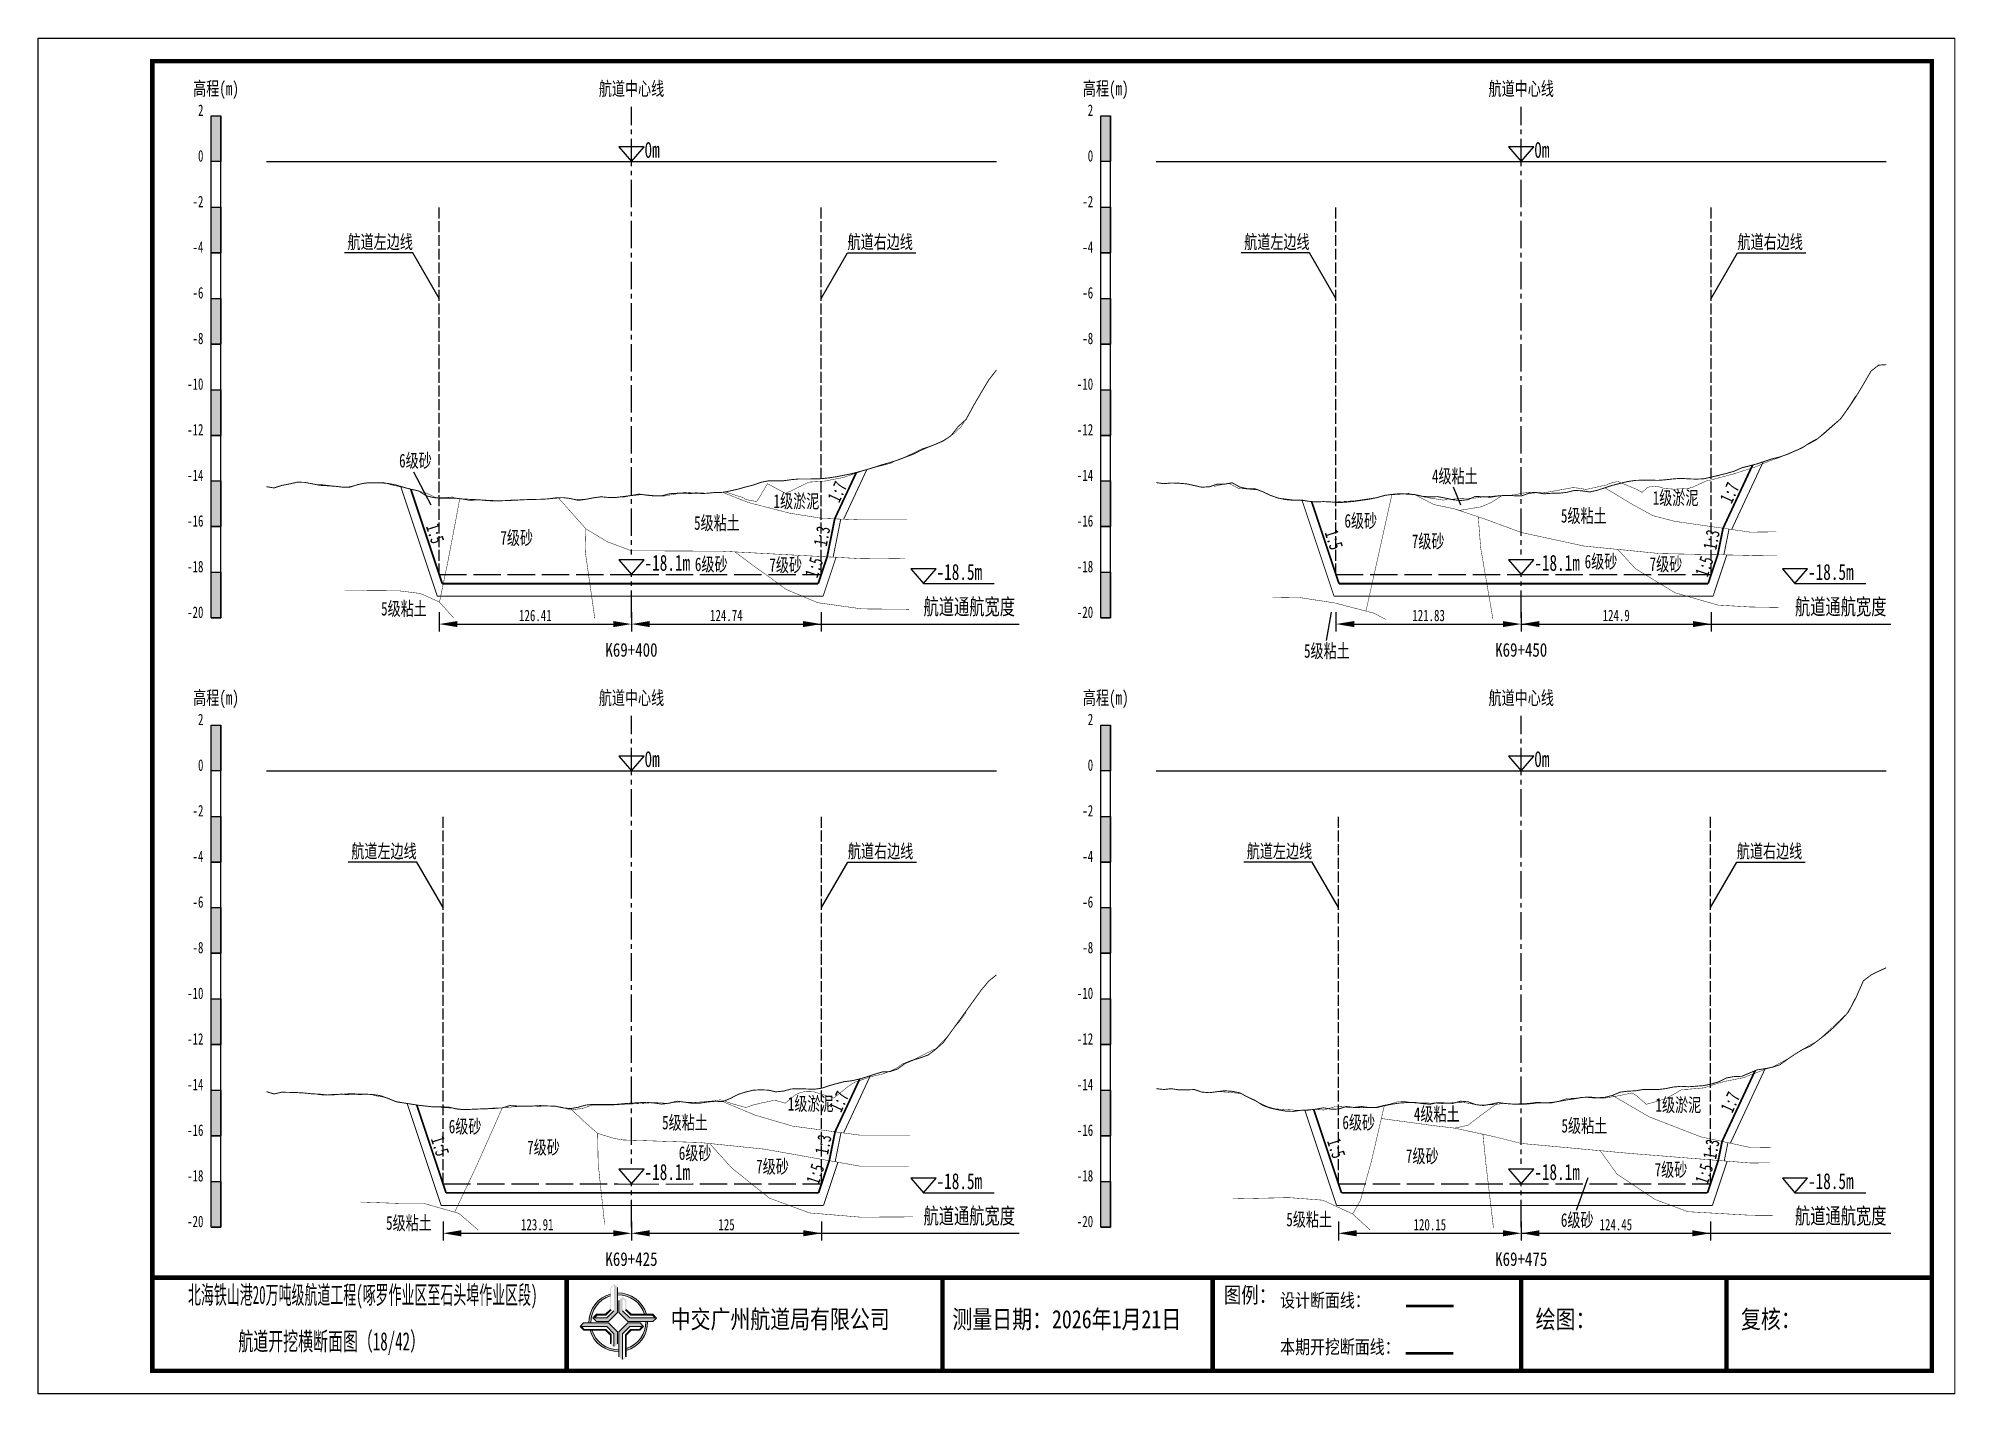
# Paper-space layout 'HDM_21' of a CAD drawing. Header units: millimetres. Extents: x 0 to 420, y 0 to 297.
# The model-space entities are those that its viewports show. They can reach past a viewport. Long polylines and large blocks are cut down to what shows.
import ezdxf
from ezdxf.enums import TextEntityAlignment as Align

# ---------------------------------------------------------------- set-up
doc = ezdxf.new("R2010")
doc.units = ezdxf.units.MM
for name, pattern in [('ACAD_ISO02W100', [15, 12, -3]), ('ACAD_ISO05W100', [33, 24, -3, 0, -3, 0, -3]), ('CENTER2', [1.125, 0.75, -0.125, 0.125, -0.125])]:
    doc.linetypes.add(name, pattern=pattern)
for name, color, linetype in [('0-图框图名', 2, 'Continuous'), ('0-桩号', 1, 'Continuous'), ('0-航道左右边线标注', 8, 'Continuous'), ('1-疏浚底高', 7, 'Continuous'), ('1-通航宽度', 7, 'Continuous'), ('1-通航底高', 7, 'Continuous'), ('202601', 5, 'Continuous'), ('DMX', 20, 'Continuous'), ('L1', 7, 'Continuous'), ('图幅外框线', 145, 'Continuous'), ('地质分层', 6, 'Continuous'), ('坡比', 1, 'Continuous'), ('尺寸标注', 1, 'Continuous'), ('开挖线', 4, 'Continuous'), ('标尺', 7, 'Continuous'), ('超挖线', 3, 'Continuous'), ('辅助框', 7, 'Continuous'), ('通航底面线', 7, 'ACAD_ISO02W100')]:
    doc.layers.add(name, color=color, linetype=linetype)
doc.styles.get("Standard").update_dxf_attribs({"font": 'arial.ttf'})
doc.styles.add('仿宋', font='仿宋_GB2312.ttf', dxfattribs={"width": 0.8})
doc.styles.add('仿宋GB2312', font='仿宋_GB2312.ttf', dxfattribs={"width": 0.7, "height": 2.5})
doc.styles.add('仿宋体', font='仿宋_GB2312.ttf', dxfattribs={"width": 0.8})
doc.dimstyles.new('2000', dxfattribs={"dimtxt": 3, "dimasz": 2.5, "dimexe": 1.25, "dimexo": 0.625, "dimtad": 1, "dimlfac": 2, "dimdsep": 46, "dimtxsty": 'Standard', "dimcen": 2.5, "dimadec": 0, "dimazin": 0, "dimtfac": 1, "dimtmove": 0, "dimatfit": 3, "dimfxl": 0, "dimarcsym": 0})

psp = doc.layouts.new('HDM_21')

msp = doc.modelspace()

# ---------------------------------------------------------------- texts
at = {"layer": '0-航道左右边线标注', "style": '仿宋', "width": 0.7}
for p in [(712.0896762415628, -46.99999999998363), (908.6176115939138, -46.99999999998363), (712.9225097044928, -180.4999999999836), (909.1757857954817, -180.4999999999836)]:
    msp.add_text('航道左边线', height=3, dxfattribs=at).set_placement(p, align=Align.BOTTOM_RIGHT)
for p in [(807.3551644681122, -47.00000000001637), (1002.4070891944, -47.00000000001637), (807.4394824557924, -180.5000000000164), (1002.257947492499, -180.5000000000164)]:
    msp.add_text('航道右边线', height=3, dxfattribs=at).set_placement(p, align=Align.BOTTOM_LEFT)
at = {"layer": '1-通航宽度', "style": '仿宋', "width": 0.7}
for p in [(824, -127.35), (1015, -127.35), (824, -260.85), (1015, -260.85)]:
    msp.add_text('航道通航宽度', height=3.5, dxfattribs=at).set_placement(p, align=Align.BOTTOM_LEFT)
at = {"layer": 'L1', "style": '仿宋', "width": 0.7}
for p in [(759.9999999999998, -11.02892156084999), (954.9999999999998, -11.02892156084999), (759.9999999999998, -144.5289215599187), (954.9999999999998, -144.5289215599187)]:
    msp.add_text('航道中心线', height=3, dxfattribs=at).set_placement(p, align=Align.MIDDLE_CENTER)
for p in [(762.8561237953252, -26.17966942931525), (957.8561237953252, -26.17966942931525), (762.8561237953252, -159.6796694283839), (957.8561237953252, -159.6796694283839)]:
    msp.add_text('0m ', height=3.5, dxfattribs=at).set_placement(p)
at = {"layer": '地质分层', "linetype": 'Continuous', "width": 0.7}
for s, style, p in [('6级砂', '仿宋GB2312', (712.6494759096114, -92.52193535340484)), ('4级粘土', '仿宋GB2312', (940.4516895709296, -95.9329723908595)), ('1级淤泥', '仿宋GB2312', (796.1526714781066, -101.4040174448377)), ('1级淤泥', '仿宋GB2312', (988.830735263151, -100.6916629568914)), ('5级粘土', '仿宋GB2312', (778.7254227533905, -106.1928595759236)), ('6级砂', '仿宋GB2312', (919.8405980922689, -105.7222580914568)), ('5级粘土', '仿宋GB2312', (968.7154069465597, -104.6178461125528)), ('7级砂', '仿宋GB2312', (734.845638672081, -109.4465743230248)), ('7级砂', '仿宋GB2312', (934.5975993244084, -110.2076651520838)), ('6级砂', '仿宋体', (777.474967653916, -115.2447980606375)), ('6级砂', '仿宋体', (972.486662670448, -114.6421825270251)), ('7级砂', '仿宋体', (986.7187211091533, -115.2024219390829)), ('7级砂', '仿宋体', (793.7954917125481, -115.4008854821514)), ('5级粘土', '仿宋GB2312', (710.1306663326014, -124.9784664702202)), ('5级粘土', '仿宋GB2312', (912.4040399587012, -134.2326147276581)), ('1级淤泥', '仿宋GB2312', (799.2711020830752, -233.4590803544597)), ('4级粘土', '仿宋GB2312', (936.4816437891861, -235.7169590594931)), ('1级淤泥', '仿宋GB2312', (989.4458569445034, -233.7200081405826)), ('6级砂', '仿宋GB2312', (723.5299897820878, -238.4395376019202)), ('5级粘土', '仿宋GB2312', (771.7192870323616, -237.5757214477126)), ('6级砂', '仿宋GB2312', (919.3904077085317, -237.5611548141023)), ('5级粘土', '仿宋GB2312', (968.8318705963975, -238.279601505863)), ('7级砂', '仿宋GB2312', (740.7126441281963, -243.0220075656143)), ('6级砂', '仿宋体', (773.9434033983363, -244.2850519974309)), ('7级砂', '仿宋GB2312', (933.3024652975965, -244.9232116333624)), ('7级砂', '仿宋体', (790.9100605882651, -247.2149640140912)), ('7级砂', '仿宋体', (987.8194602943278, -247.9069634706502)), ('5级粘土', '仿宋GB2312', (711.2183243029996, -259.5871762155948)), ('5级粘土', '仿宋GB2312', (908.5263075698659, -258.8205696390432)), ('6级砂', '仿宋体', (967.2682179918721, -258.9383354250337))]:
    msp.add_text(s, height=3, dxfattribs=dict(at, style=style)).set_placement(p, align=Align.MIDDLE_CENTER)
at = {"layer": '坡比', "style": '仿宋体', "width": 0.7}
for s, rotation, p in [('1:7', 65, (805.0993748720224, -99.37052494028337)), ('1:7', 65, (1000.659552826431, -99.58658798567285)), ('1:5', 288, (716.9781426362431, -108.5203357879326)), ('1:3', 79, (801.7454815272445, -109.0690163054481)), ('1:5', 288, (913.9552865961601, -109.8713044679589)), ('1:3', 79, (996.6982992026481, -109.8687698405304)), ('1:5', 72, (799.9974940024576, -115.9279480008309)), ('1:5', 72, (995.125486256115, -115.6997454187192)), ('1:7', 65, (805.5072550814592, -232.9808390380194)), ('1:7', 65, (1000.825584183167, -233.1255292854845)), ('1:5', 288, (718.0505477528756, -242.7390507490545)), ('1:3', 79, (802.0219125005472, -242.3926225001089)), ('1:5', 288, (914.4659912347626, -243.2255529217583)), ('1:3', 79, (996.6424971227601, -243.4158194245523)), ('1:5', 72, (800.2776834039032, -248.8423944679807)), ('1:5', 72, (995.1047787244025, -248.8144429081467))]:
    msp.add_text(s, height=3, rotation=rotation, dxfattribs=at).set_placement(p, align=Align.MIDDLE)
at = {"layer": '辅助框', "color": 7, "style": '仿宋GB2312'}
for s, width, p in [('北海铁山港20万吨级航道工程(啄罗作业区至石头埠作业区段)', 0.52, (701.0922641004198, -275.3412559048702)), ('         航道开挖横断面图（18/42）', 0.6, (686.9466304104477, -285.5284553835581))]:
    msp.add_text(s, height=4, dxfattribs=dict(at, width=width)).set_placement(p, align=Align.MIDDLE_CENTER)
at = {"layer": '辅助框', "insert": (889.8269339597713, -273.6319541339567), "char_height": 3.5, "width": 20.65205776894732, "attachment_point": 1, "style": '仿宋'}
msp.add_mtext('{\\C3;图例：}', dxfattribs=at)
at = {"layer": '辅助框', "color": 7, "lineweight": 50, "insert": (902.1653762107815, -275.0513457099987), "char_height": 3, "width": 26.24716962347821, "attachment_point": 1, "style": '仿宋'}
msp.add_mtext('设计断面线：', dxfattribs=at)
at = {"layer": '辅助框', "lineweight": 0, "char_height": 4, "width": 115.8863471220259, "attachment_point": 1}
for s, insert in [('{\\fKaiTi|b0|i0|c134|p49;\\W0.8;中交广州航道局有限公司}', (768.5828873357702, -278.6820425070846)), ('{\\fKaiTi|b0|i0|c134|p49;\\W0.8;测量日期：2026年1月21日}', (830.3284275267633, -278.6820425070846)), ('{\\fKaiTi|b0|i0|c134|p49;\\W0.8;绘图：}', (958.1550933698672, -278.6820425070846)), ('{\\fKaiTi|b0|i0|c134|p49;\\W0.8;复核：}', (1003.155093369867, -278.6820425070846))]:
    msp.add_mtext(s, dxfattribs=dict(at, insert=insert))
at = {"layer": '辅助框', "color": 1, "insert": (902.1653762107815, -285.2603626983027), "char_height": 3, "width": 26.24716962347821, "attachment_point": 1, "style": '仿宋'}
msp.add_mtext('本期开挖断面线：', dxfattribs=at)

# ---------------------------------------------------------------- blocks, each defined once
blk = doc.blocks.new('标尺')
at = {"layer": '标尺', "linetype": 'Continuous'}
for points in [[(-2.116669999959413, 100), (0, 100), (0, 90), (-2.116669999959413, 90)], [(-2.116669999959413, 80), (0, 80), (0, 70), (-2.116669999959413, 70)], [(-2.116669999959413, 60), (0, 60), (0, 50), (-2.116669999959413, 50)], [(-2.116669999959413, 40), (0, 40), (0, 30), (-2.116669999959413, 30)], [(-2.116669999959413, 20), (0, 20), (0, 10), (-2.116669999959413, 10)], [(-2.116669999959413, 0), (0, 0), (0, -10), (-2.116669999959413, -10)]]:
    blk.add_hatch(color=256, dxfattribs=at).paths.add_polyline_path(points)
for p, q in [((-2.116669999959413, -10), (-2.116669999959413, 100)), ((0, -10), (0, 100)), ((-2.116669999959413, 80), (0, 80)), ((-2.116669999959413, 70), (0, 70)), ((-2.116669999959413, 60), (0, 60)), ((-2.116669999959413, 50), (0, 50)), ((-2.116669999959413, 40), (0, 40)), ((-2.116669999959413, 30), (0, 30)), ((-2.116669999959413, 20), (0, 20)), ((-2.116669999959413, 10), (0, 10)), ((-2.116669999959413, 0), (0, 0)), ((-2.116669999959413, -10), (0, -10))]:
    blk.add_line(p, q, dxfattribs=at)
at = {"layer": '标尺'}
for points in [[(-2.116669999959413, 100), (0, 100), (0, 90), (-2.116669999959413, 90)], [(-2.116669999959413, 100), (0, 100), (0, 90), (-2.116669999959413, 90)], [(-2.116669999959413, 80), (0, 80), (0, 70), (-2.116669999959413, 70)], [(-2.116669999959413, 80), (0, 80), (0, 70), (-2.116669999959413, 70)], [(-2.116669999959413, 60), (0, 60), (0, 50), (-2.116669999959413, 50)], [(-2.116669999959413, 60), (0, 60), (0, 50), (-2.116669999959413, 50)], [(-2.116669999959413, 40), (0, 40), (0, 30), (-2.116669999959413, 30)], [(-2.116669999959413, 40), (0, 40), (0, 30), (-2.116669999959413, 30)], [(-2.116669999959413, 20), (0, 20), (0, 10), (-2.116669999959413, 10)], [(-2.116669999959413, 20), (0, 20), (0, 10), (-2.116669999959413, 10)], [(-2.116669999959413, 0), (0, 0), (0, -10), (-2.116669999959413, -10)], [(-2.116669999959413, 0), (0, 0), (0, -10), (-2.116669999959413, -10)]]:
    blk.add_lwpolyline(points, close=True, dxfattribs=at)
at = {"layer": '标尺', "style": '仿宋GB2312', "width": 0.7}
blk.add_text('高程(m)', height=3, dxfattribs=at).set_placement((-1.058334999950603, 106.0000000009313), align=Align.MIDDLE_CENTER)
for s, p in [('2', (-3.816669999971054, 100)), ('0', (-3.816669999971054, 90)), ('-2', (-3.816669999971054, 80)), ('-4', (-3.816669999971054, 70)), ('-6', (-3.816669999971054, 60)), ('-8', (-3.816669999971054, 50)), ('-10', (-3.816669999971054, 40)), ('-12', (-3.816669999971054, 30)), ('-14', (-3.816669999971054, 20)), ('-16', (-3.816669999971054, 10)), ('-18', (-3.816669999971054, 0)), ('-20', (-3.816669999971054, -10))]:
    blk.add_text(s, height=2.5, dxfattribs=at).set_placement(p, align=Align.RIGHT)
blk = doc.blocks.new('*D241')
at = {"layer": 'Defpoints', "color": 0, "ltscale": 0.5}
for p in [(717.8631789334299, -117.5), (760, -117.5), (760, -128.3539487969429)]:
    blk.add_point(p, dxfattribs=at)
at = {"layer": '尺寸标注', "color": 0, "lineweight": -2, "ltscale": 0.5}
for p, q in [((717.8631789334299, -125.75), (717.8631789334299, -129.9539487969429)), ((760, -125.75), (760, -129.9539487969429)), ((721.8631789334299, -128.3539487969429), (756, -128.3539487969429))]:
    blk.add_line(p, q, dxfattribs=at)
at = {"layer": '尺寸标注', "color": 0, "ltscale": 0.5}
for points in [[(721.8631789334299, -127.6872821302762), (721.8631789334299, -129.0206154636095), (717.8631789334299, -128.3539487969429)], [(756, -127.6872821302762), (756, -129.0206154636095), (760, -128.3539487969429)]]:
    blk.add_solid(points, dxfattribs=at)
at = {"layer": '尺寸标注', "color": 0, "ltscale": 0.5, "insert": (738.931589466715, -126.4789487969429), "char_height": 2.5, "attachment_point": 5, "style": '仿宋GB2312'}
blk.add_mtext('126.41', dxfattribs=at)
blk = doc.blocks.new('*D77')
at = {"layer": 'Defpoints', "color": 0, "ltscale": 0.5}
for p in [(718.69601239636, -251), (760, -251), (760, -261.8539187944316)]:
    blk.add_point(p, dxfattribs=at)
at = {"layer": '尺寸标注', "color": 0, "lineweight": -2, "ltscale": 0.5}
for p, q in [((718.69601239636, -259.25), (718.69601239636, -263.4539187944316)), ((760, -259.25), (760, -263.4539187944316)), ((722.69601239636, -261.8539187944316), (756, -261.8539187944316))]:
    blk.add_line(p, q, dxfattribs=at)
at = {"layer": '尺寸标注', "color": 0, "ltscale": 0.5}
for points in [[(722.69601239636, -261.1872521277649), (722.69601239636, -262.5205854610983), (718.69601239636, -261.8539187944316)], [(756, -261.1872521277649), (756, -262.5205854610983), (760, -261.8539187944316)]]:
    blk.add_solid(points, dxfattribs=at)
at = {"layer": '尺寸标注', "color": 0, "ltscale": 0.5, "insert": (739.34800619818, -259.9789187944316), "char_height": 2.5, "attachment_point": 5, "style": '仿宋GB2312'}
blk.add_mtext('123.91', dxfattribs=at)
blk = doc.blocks.new('*D78')
at = {"layer": 'Defpoints', "color": 0, "ltscale": 0.5}
for p in [(914.391114285781, -117.5), (955, -117.5), (955, -128.3536824788844)]:
    blk.add_point(p, dxfattribs=at)
at = {"layer": '尺寸标注', "color": 0, "lineweight": -2, "ltscale": 0.5}
for p, q in [((914.391114285781, -125.75), (914.391114285781, -129.9536824788844)), ((955, -125.75), (955, -129.9536824788844)), ((918.391114285781, -128.3536824788844), (951, -128.3536824788844))]:
    blk.add_line(p, q, dxfattribs=at)
at = {"layer": '尺寸标注', "color": 0, "ltscale": 0.5}
for points in [[(918.391114285781, -127.6870158122177), (918.391114285781, -129.020349145551), (914.391114285781, -128.3536824788844)], [(951, -127.6870158122177), (951, -129.020349145551), (955, -128.3536824788844)]]:
    blk.add_solid(points, dxfattribs=at)
at = {"layer": '尺寸标注', "color": 0, "ltscale": 0.5, "insert": (934.6955571428905, -126.4786824788844), "char_height": 2.5, "attachment_point": 5, "style": '仿宋GB2312'}
blk.add_mtext('121.83', dxfattribs=at)
blk = doc.blocks.new('*D79')
at = {"layer": 'Defpoints', "color": 0, "ltscale": 0.5}
for p in [(914.9492884873489, -251), (955, -251), (955, -261.8536524227675)]:
    blk.add_point(p, dxfattribs=at)
at = {"layer": '尺寸标注', "color": 0, "lineweight": -2, "ltscale": 0.5}
for p, q in [((914.9492884873489, -259.25), (914.9492884873489, -263.4536524227675)), ((955, -259.25), (955, -263.4536524227675)), ((918.9492884873489, -261.8536524227675), (951, -261.8536524227675))]:
    blk.add_line(p, q, dxfattribs=at)
at = {"layer": '尺寸标注', "color": 0, "ltscale": 0.5}
for points in [[(918.9492884873489, -261.1869857561008), (918.9492884873489, -262.5203190894342), (914.9492884873489, -261.8536524227675)], [(951, -261.1869857561008), (951, -262.5203190894342), (955, -261.8536524227675)]]:
    blk.add_solid(points, dxfattribs=at)
at = {"layer": '尺寸标注', "color": 0, "ltscale": 0.5, "insert": (934.9746442436744, -259.9786524227675), "char_height": 2.5, "attachment_point": 5, "style": '仿宋GB2312'}
blk.add_mtext('120.15', dxfattribs=at)
blk = doc.blocks.new('*D37')
at = {"layer": 'Defpoints', "color": 0, "ltscale": 0.5}
for p in [(760, -117.5), (801.5816617761868, -117.5), (801.5816617761868, -128.3538920265873)]:
    blk.add_point(p, dxfattribs=at)
at = {"layer": '尺寸标注', "color": 0, "lineweight": -2, "ltscale": 0.5}
for p, q in [((760, -125.75), (760, -129.9538920265873)), ((801.5816617761868, -125.75), (801.5816617761868, -129.9538920265873)), ((764, -128.3538920265873), (797.5816617761868, -128.3538920265873))]:
    blk.add_line(p, q, dxfattribs=at)
at = {"layer": '尺寸标注', "color": 0, "ltscale": 0.5}
for points in [[(764, -127.6872253599207), (764, -129.020558693254), (760, -128.3538920265873)], [(797.5816617761868, -127.6872253599207), (797.5816617761868, -129.020558693254), (801.5816617761868, -128.3538920265873)]]:
    blk.add_solid(points, dxfattribs=at)
at = {"layer": '尺寸标注', "color": 0, "ltscale": 0.5, "insert": (780.7908308880934, -126.4788920265873), "char_height": 2.5, "attachment_point": 5, "style": '仿宋GB2312'}
blk.add_mtext('124.74', dxfattribs=at)
blk = doc.blocks.new('*D38')
at = {"layer": 'Defpoints', "color": 0, "ltscale": 0.5}
for p in [(760, -251), (801.665979763867, -251), (801.665979763867, -261.8538618974962)]:
    blk.add_point(p, dxfattribs=at)
at = {"layer": '尺寸标注', "color": 0, "lineweight": -2, "ltscale": 0.5}
for p, q in [((760, -259.25), (760, -263.4538618974963)), ((801.665979763867, -259.25), (801.665979763867, -263.4538618974963)), ((764, -261.8538618974962), (797.665979763867, -261.8538618974962))]:
    blk.add_line(p, q, dxfattribs=at)
at = {"layer": '尺寸标注', "color": 0, "ltscale": 0.5}
for points in [[(764, -261.1871952308296), (764, -262.5205285641629), (760, -261.8538618974962)], [(797.665979763867, -261.1871952308296), (797.665979763867, -262.5205285641629), (801.665979763867, -261.8538618974962)]]:
    blk.add_solid(points, dxfattribs=at)
at = {"layer": '尺寸标注', "color": 0, "ltscale": 0.5, "insert": (780.8329898819335, -259.9788618974962), "char_height": 2.5, "attachment_point": 5, "style": '仿宋GB2312'}
blk.add_mtext('125', dxfattribs=at)
blk = doc.blocks.new('*D39')
at = {"layer": 'Defpoints', "color": 0, "ltscale": 0.5}
for p in [(955, -117.5), (996.6335865024748, -117.5), (996.6335865024748, -128.3536255889721)]:
    blk.add_point(p, dxfattribs=at)
at = {"layer": '尺寸标注', "color": 0, "lineweight": -2, "ltscale": 0.5}
for p, q in [((955, -125.75), (955, -129.9536255889721)), ((996.6335865024748, -125.75), (996.6335865024748, -129.9536255889721)), ((959, -128.3536255889721), (992.6335865024748, -128.3536255889721))]:
    blk.add_line(p, q, dxfattribs=at)
at = {"layer": '尺寸标注', "color": 0, "ltscale": 0.5}
for points in [[(959, -127.6869589223055), (959, -129.0202922556388), (955, -128.3536255889721)], [(992.6335865024748, -127.6869589223055), (992.6335865024748, -129.0202922556388), (996.6335865024748, -128.3536255889721)]]:
    blk.add_solid(points, dxfattribs=at)
at = {"layer": '尺寸标注', "color": 0, "ltscale": 0.5, "insert": (975.8167932512374, -126.4786255889721), "char_height": 2.5, "attachment_point": 5, "style": '仿宋GB2312'}
blk.add_mtext('124.9', dxfattribs=at)
blk = doc.blocks.new('*D40')
at = {"layer": 'Defpoints', "color": 0, "ltscale": 0.5}
for p in [(955, -251), (996.484444800574, -251), (996.484444800574, -261.8535957252589)]:
    blk.add_point(p, dxfattribs=at)
at = {"layer": '尺寸标注', "color": 0, "lineweight": -2, "ltscale": 0.5}
for p, q in [((955, -259.25), (955, -263.4535957252589)), ((996.484444800574, -259.25), (996.484444800574, -263.4535957252589)), ((959, -261.8535957252589), (992.484444800574, -261.8535957252589))]:
    blk.add_line(p, q, dxfattribs=at)
at = {"layer": '尺寸标注', "color": 0, "ltscale": 0.5}
for points in [[(959, -261.1869290585922), (959, -262.5202623919255), (955, -261.8535957252589)], [(992.484444800574, -261.1869290585922), (992.484444800574, -262.5202623919255), (996.484444800574, -261.8535957252589)]]:
    blk.add_solid(points, dxfattribs=at)
at = {"layer": '尺寸标注', "color": 0, "ltscale": 0.5, "insert": (975.742222400287, -259.9785957252589), "char_height": 2.5, "attachment_point": 5, "style": '仿宋GB2312'}
blk.add_mtext('124.45', dxfattribs=at)
blk = doc.blocks.new('通航底高')
at = {"layer": '1-通航底高'}
for p, q in [((-2.762494692986365, 3.232132659759372), (5.923793651163578e-06, 6.932765245437622e-06)), ((2.762506540631875, 3.232132659759372), (-2.762494692986365, 3.232132659759372)), ((5.923793651163578e-06, 6.932765245437622e-06), (2.762506540631875, 3.232132659759372))]:
    blk.add_line(p, q, dxfattribs=at)
at = {"layer": '1-通航底高', "style": '仿宋', "width": 0.7}
blk.add_attdef('通航底高', (2.856129719933961, 0.8203305718488991), '', height=3.5, dxfattribs=at)
blk = doc.blocks.new('疏浚底高')
at = {"layer": '1-疏浚底高'}
for p, q in [((-2.762500616780017, 3.232125726994127), (0, 0)), ((2.762500616838224, 3.232125726994127), (-2.762500616780017, 3.232125726994127)), ((0, 0), (2.762500616838224, 3.232125726994127)), ((-5.923793651163578e-06, -6.932765245437622e-06), (15.51466270413067, -6.932765245437622e-06))]:
    blk.add_line(p, q, dxfattribs=at)
at = {"layer": '1-疏浚底高', "style": '仿宋', "width": 0.7}
blk.add_attdef('疏浚底高', (2.856123796140309, 0.8203236390836537), '', height=3.5, dxfattribs=at)

# ---------------------------------------------------------------- dimensions: what is measured, and where the dimension line sits
at = {"layer": '尺寸标注', "ltscale": 0.5}
for p1, p2, distance, picture, middle in [((718.69601239636, -251), (760, -251), -10.853918794431593, '*D77', (739.34800619818, -259.9789187944316)), ((760, -251), (801.665979763867, -251), -10.853861897496188, '*D38', (780.8329898819335, -259.9788618974962))]:
    dim = msp.add_aligned_dim(p1=p1, p2=p2, distance=distance, dimstyle='2000', override={"dimtxt": 3.5, "dimasz": 4, "dimexe": 1.6, "dimexo": 8.25, "dimlfac": 3, "dimtxsty": '仿宋GB2312'}, dxfattribs=at)
    dim.commit()
    dim.dimension.update_dxf_attribs({"geometry": picture, "text_midpoint": middle})

# ---------------------------------------------------------------- hatches: boundary and pattern name
at = {"layer": '辅助框'}
h = msp.add_hatch(color=5, dxfattribs=at)
h.paths.add_polyline_path([(756.9546421006711, -273.745531914723), (756.1757059281858, -272.9676333308335), (755.3669512681754, -273.7761538386462), (755.3669512681754, -278.5365976619842), (754.2904413530024, -279.612023077023), (752.3438002488705, -279.612023077023), (751.5476570176871, -280.4073585991978), (752.3430715379509, -281.1991783990979), (754.9786409013362, -281.1991783990979), (756.9546421006711, -279.2238551325918)])
h.paths.add_polyline_path([(756.1454878373834, -278.835033672583), (754.5901777513119, -280.3903800106164), (751.8645652055534, -280.3903800106164), (752.4652603746148, -279.7923887751222), (754.4098916063102, -279.7923887751222), (755.5465556779595, -278.6244668026088), (755.5465556779595, -273.8650218806388), (756.1454878373834, -273.267331255448)], flags=16)
h = msp.add_hatch(color=5, dxfattribs=at)
edge = h.paths.add_edge_path()
edge.add_ellipse((757.1048981645199, -281.3493617243885), major_axis=(-6.017077195920141, 1.733884546287947e-06), ratio=0.9999999825377229, start_angle=-73.21171767175571, end_angle=1.446762146054482, ccw=False)
edge.add_line((755.3669512681754, -275.5887404351352), (755.3669512681754, -275.1675646226522))
edge.add_ellipse((757.1048981645199, -281.3493617243885), major_axis=(-6.421454345493813, 3.783831980513644e-06), ratio=0.9999999825377264, start_angle=-74.29719975771904, end_angle=1.35689506309039)
edge.add_line((750.6852443925532, -281.501418438208), (751.0897390788884, -281.5012796251895))
edge = h.paths.add_edge_path()
edge.add_ellipse((757.1048981645199, -281.3493617243885), major_axis=(-6.017077195920906, 2.624791690933952e-07), ratio=0.9999999825377339, start_angle=196.7802887631043, end_angle=271.43091869106274, ccw=False)
edge.add_line((762.8657615312131, -279.6122172174573), (763.2869208646508, -279.6122172174573))
edge.add_ellipse((757.1048981645199, -281.3493617243885), major_axis=(-6.42145434549481, 2.055023733972632e-07), ratio=0.9999999825377471, start_angle=195.6953323995753, end_angle=271.3407921785149)
edge.add_line((756.9546421006711, -274.9296654839636), (756.9546421006711, -275.3341608185888))
edge = h.paths.add_edge_path()
edge.add_ellipse((757.1048981645199, -281.3493617243885), major_axis=(-6.421454345494847, 2.398647111377442e-07), ratio=0.9999999825377328, start_angle=105.7065267224622, end_angle=181.3336320078198)
edge.add_line((763.5246130754145, -281.1999077935334), (763.1201189922186, -281.1999077935334))
edge.add_ellipse((757.1048981645199, -281.3493617243885), major_axis=(-6.017077195920033, 3.038804149501319e-06), ratio=0.9999999825377467, start_angle=106.79232762585761, end_angle=181.4233031416354, ccw=False)
edge.add_line((758.8432505388054, -287.1098604793669), (758.8432505388054, -287.5310446269632))
edge = h.paths.add_edge_path()
edge.add_ellipse((757.1048981645199, -281.3493617243885), major_axis=(6.017077195919978, 2.129043967020969e-06), ratio=0.9999999825377341, start_angle=196.8039056354283, end_angle=271.4347580706571, ccw=False)
edge.add_line((751.3447520372065, -283.088882915747), (750.9235845126303, -283.0890274493813))
edge.add_ellipse((757.1048981645199, -281.3493617243885), major_axis=(6.421454345494965, 1.010893226884053e-06), ratio=0.9999999825377122, start_angle=195.7186902341801, end_angle=271.3444001294426)
edge.add_line((757.2555596849115, -287.7690482235075), (757.2555596849115, -287.3645522477746))
h = msp.add_hatch(color=5, dxfattribs=at)
h.paths.add_polyline_path([(759.2303930924925, -281.1999077935334), (764.7087164384516, -281.1999077935334), (765.4866149797233, -280.4209716854211), (764.6780945359858, -279.6122172174573), (759.9176505204829, -279.6122172174573), (758.8422251481803, -278.5357071099397), (758.8422251481803, -276.5890662407992), (758.0468895402643, -275.7929228816151), (757.2550698900017, -276.5883373589631), (757.2550698900017, -279.223906744015)])
h.paths.add_polyline_path([(758.0638683000299, -278.835443487179), (758.0638683000299, -276.1098311333772), (758.661859428564, -276.7105261530996), (758.661859428564, -278.6551574273226), (759.8297815507444, -279.7918215632553), (764.5892263871821, -279.7918215632553), (765.1869169908257, -280.3907535944104), (759.6192146592828, -280.3907535944104)], flags=16)
h = msp.add_hatch(color=5, dxfattribs=at)
h.paths.add_polyline_path([(754.9782503556999, -281.4999451227304), (749.4999273301753, -281.5018251764895), (748.7222961381467, -282.2810282282944), (749.5310940782222, -283.0895053277136), (754.2915378373655, -283.0878717098358), (755.3673325639459, -284.1640123348352), (755.3680006059202, -286.1106533746838), (756.1636093950065, -286.9065236382603), (756.955156013647, -286.1108374323962), (756.9542515550347, -283.4752683892366)])
h.paths.add_polyline_path([(756.1455864884945, -283.8640090143799), (756.1465218583735, -286.5896213679434), (755.5483246263059, -285.9891314263459), (755.5476572892758, -284.0445003228306), (754.3793451341185, -282.9082371149179), (749.6199005754086, -282.9098703913805), (749.0220044663938, -282.3111434383509), (754.5897064988704, -282.3092327938198)], flags=16)
h = msp.add_hatch(color=5, dxfattribs=at)
h.paths.add_polyline_path([(759.2315609056147, -281.4991166072009), (757.2555596849115, -283.4744398737071), (757.2555596849115, -288.952763262284), (758.0344958787651, -289.7306616754649), (758.8432505388054, -288.9221411676526), (758.8432505388054, -284.1616973443151), (759.9197604539486, -283.0862719292759), (761.8664015580805, -283.0862719292759), (762.6625447679254, -282.2909364071011), (761.8671302476616, -281.4991166072009)])
h.paths.add_polyline_path([(759.6200240770074, -282.3079151668662), (762.3456365800591, -282.3079151668662), (761.7449414323362, -282.9059062311767), (759.8003101793023, -282.9059062311767), (758.663646107653, -284.07382820369), (758.663646107653, -288.8332731256605), (758.0647139695676, -289.4309637508513), (758.0647139695676, -283.8632613337159)], flags=16)

# ---------------------------------------------------------------- linework, layer by layer
at = {"layer": '0-航道左右边线标注', "linetype": 'ACAD_ISO02W100', "ltscale": 0.2}
for points in [[(717.8631789334299, -117.5), (717.8631789334299, -37)], [(801.5816617761866, -117.5), (801.5816617761866, -37)], [(914.391114285781, -117.5), (914.391114285781, -37)], [(996.6335865024748, -117.5), (996.6335865024748, -37)], [(718.69601239636, -251), (718.69601239636, -170.5)], [(801.6659797638667, -251), (801.6659797638667, -170.5)], [(914.9492884873489, -251), (914.9492884873489, -170.5)], [(996.4844448005742, -251), (996.4844448005742, -170.5)]]:
    msp.add_lwpolyline(points, dxfattribs=at)
at = {"layer": '0-航道左右边线标注'}
for points in [[(717.8631789334299, -57), (712.0896762415628, -46.99999999998363), (697.0896762415628, -46.99999999993997)], [(801.5816617761868, -57), (807.3551644681122, -47.00000000001637), (822.3551644681122, -47.00000000006003)], [(914.391114285781, -57), (908.6176115939138, -46.99999999998363), (893.6176115939138, -46.99999999993997)], [(996.6335865024748, -57), (1002.4070891944, -47.00000000001637), (1017.4070891944, -47.00000000006003)], [(718.69601239636, -190.5), (712.9225097044928, -180.4999999999836), (697.9225097044928, -180.49999999994)], [(801.665979763867, -190.5), (807.4394824557924, -180.5000000000164), (822.4394824557924, -180.50000000006)], [(914.9492884873489, -190.5), (909.1757857954817, -180.4999999999836), (894.1757857954817, -180.49999999994)], [(996.484444800574, -190.5), (1002.257947492499, -180.5000000000164), (1017.257947492499, -180.50000000006)]]:
    msp.add_lwpolyline(points, dxfattribs=at)
at = {"layer": '1-通航宽度'}
for points in [[(764, -128.35), (845, -128.35)], [(955, -128.35), (1036, -128.35)], [(764, -261.85), (845, -261.85)], [(955, -261.85), (1036, -261.85)]]:
    msp.add_lwpolyline(points, dxfattribs=at)
at = {"layer": '202601', "color": 1, "linetype": 'Continuous', "const_width": 0.1}
for points in [[(887.6730000001987, -98.19999999953325), (887.8597037039027, -98.14999771071234), (890.2597037039027, -97.59999942732429), (891.0897037039027, -97.59999942732429), (892.9130370372358, -98.5500020976142), (892.9863703705687, -98.59999847365361), (893.0197037039027, -98.59999847365361), (897.6330370372357, -98.99999809218389), (897.7230370372357, -99.04999923659307), (898.3463703705687, -99.35000133467474), (901.1130370372357, -100.6000013346747), (901.5297037039027, -100.6999988551252), (905.0763703705687, -101.1499996180646), (908.5530370372358, -101.4500017161427), (908.9463703705687, -101.4999980921839), (909.1330370372357, -101.4999980921839), (909.3230370372357, -101.5499992365931), (909.7030370372357, -101.5499992365931), (913.9397037039028, -101.6000003810041), (917.4363703705687, -101.4000005717335), (917.9497037039027, -101.3499994273243), (918.4297037039028, -101.3499994273243), (921.2163703705687, -100.9499998087922), (924.0863703705687, -100.4999990458546), (926.1063703705687, -99.95000076247379), (926.9963703705687, -100.0000019068739), (928.1263703705687, -99.95000076247379), (930.0397037039027, -99.75000095320502), (930.3063703705687, -99.6999998087922), (930.5930370372357, -99.8000020976142), (933.9430370372357, -100.5500001902637), (937.9263703705687, -101.2000007624738), (938.9297037039028, -100.9499998087922), (939.8663703705687, -101.000000953205), (941.7063703705687, -100.8000011439326), (944.8630370372357, -100.7499999995343), (947.0897037039027, -100.4499979014436), (948.2030370372357, -100.3500003810041), (949.1097037039027, -100.2999992365931), (952.3697037039027, -100.1500005717335), (953.7330370372357, -100.0000019068739), (955.3030370372358, -99.64999866438302), (957.0830370372357, -99.44999885512516), (960.0197037039027, -99.55000114394352), (960.2697037039027, -99.55000114394352), (965.7663703705687, -98.5500020976142), (966.4130370372357, -98.4499998087922), (967.3330370372357, -98.5500020976142), (969.2330370372356, -98.84999942732429), (972.4297037039028, -98.14999771071234), (972.9830370372356, -97.99999904585457), (973.6230370372357, -97.90000152541324), (974.5063703705687, -97.50000190687388), (976.1697037039028, -97.10000228835452), (980.2063703705687, -98.7999982829133), (981.4830370372356, -99.49999999953434), (982.7397037039027, -98.35000228835452), (984.7130370372356, -98.14999771071234), (986.4230370372356, -98.64999961806461), (988.5930370372357, -98.7999982829133), (991.8230370372357, -98.59999847365361), (992.1830370372359, -98.39999866438302), (992.2697037039027, -98.4499998087922), (992.6930370372356, -98.30000114394352), (995.5497037039027, -96.99999999953434), (996.8963703705685, -96.69999790144357), (999.8797037039026, -95.89999866438302), (1001.129703703903, -95.55000019026375), (1001.383037037236, -95.49999904585457), (1006.236370370569, -93.95000171614265), (1007.756370370569, -93.3000011439326), (1009.569703703903, -92.5499982829133), (1011.749703703903, -91.80000019026375), (1013.856370370569, -90.85000228835452), (1015.066370370569, -90.40000152541324), (1018.509703703903, -88.64999961806461), (1019.689703703903, -87.99999904585457), (1021.323037037236, -86.69999790145448), (1024.566370370569, -83.84999942732429), (1025.556370370569, -82.50000190688297), (1027.119703703903, -80.24999809218389), (1028.296370370569, -78.35000228835452)], [(690.9640000001987, -97.80000000000109), (692.1903333335317, -97.79999923706055), (694.3270000001987, -98.05000019073668), (697.1436666668657, -98.39999866485596), (699.0870000001987, -98.10000133514404), (701.2070000001987, -97.54999828338623), (702.5670000001987, -97.45000076294127), (704.1203333335317, -97.45000076294127), (705.5903333335317, -97.3000020980835), (707.3503333335317, -97.85000038146973), (710.3436666668657, -98.50000095367432), (711.0036666668657, -98.59999847411927), (711.5270000001988, -98.79999828338623), (715.0536666668658, -99.64999866485596), (717.2536666668657, -100.6999988555926), (719.7136666668657, -100.600001335144), (720.7170000001987, -100.4999990463257), (721.0836666668657, -100.6499977111816), (724.3936666668658, -101.2500019073468), (725.0136666668657, -101.2500019073468), (725.8203333335317, -101.2000007629413), (727.5770000001987, -101.1499996185303), (729.6170000001987, -101.2500019073468), (731.5903333335317, -101.4000005722046), (732.8670000001987, -101.2000007629413), (735.9136666668658, -101.0999984741193), (736.2170000001987, -101.0999984741193), (739.2936666668658, -101.0000009536761), (741.0970000001987, -101.0000009536761), (741.4503333335317, -100.9499998092633), (741.8203333335317, -100.9499998092633), (745.1470000001988, -100.6499977111816), (747.5336666668658, -101.0000009536761), (748.2670000001987, -101.0999984741193), (750.1103333335317, -100.9499998092633), (752.6736666668658, -100.5500001907367), (754.4036666668658, -100.5500001907367), (756.0703333335317, -100.6499977111816), (758.4670000001987, -100.4999990463257), (759.5103333335317, -100.2999992370605), (762.0703333335317, -100.0000019073468), (762.4636666668657, -99.95000076294127), (766.7503333335317, -100.3500003814697), (766.9070000001988, -100.2999992370605), (767.1070000001987, -100.2999992370605), (771.6603333335318, -99.5), (771.8936666668658, -99.44999885559264), (774.0303333335318, -99.55000114440736), (776.7870000001988, -99.69999980926332), (777.0270000001988, -99.69999980926332), (777.3870000001987, -99.64999866485596), (780.6703333335317, -99.39999771117982), (782.8570000001987, -100.1500005722046), (784.5036666668657, -100.6499977111816), (784.9370000001987, -101.0500020980835), (787.4036666668658, -101.4999980926532), (787.8836666668657, -100.8500022888202), (789.8036666668658, -97.59999942779541), (793.7470000001987, -99.69999980926332), (793.8136666668657, -99.75000095367614), (793.8603333335317, -99.69999980926332), (798.9103333335318, -97.25000095367614), (799.7970000001988, -97.19999980926332), (800.5136666668657, -97.14999866485596), (802.5903333335317, -97), (803.7236666668657, -96.74999904632568), (806.5736666668657, -96.20000076293945), (811.6203333335317, -94.44999885559264), (811.7636666668657, -94.44999885559264), (811.8936666668657, -94.39999771118164), (812.3470000001987, -94.24999904632568), (816.9003333335318, -93.10000133514404), (817.5370000001988, -92.74999809265319), (818.7536666668657, -92.25000095367432), (820.5070000001987, -91.49999809265319), (823.3236666668657, -90.09999942779541), (823.3903333335318, -90.04999828338805), (823.4370000001987, -90.04999828338805), (826.6370000001988, -88.95000171661195), (828.5470000001988, -87.99999904632386), (830.5636666668657, -86.6999979019165), (832.2936666668658, -85.04999828338623), (833.2536666668657, -83.44999980926332)], [(691.4770000001987, -231.4999999990687), (692.1934074076057, -231.5500001898035), (694.8500740742727, -231.5500001898035), (696.4934074076057, -231.4000015249476), (697.9267407409397, -231.24999809172), (701.0534074076057, -231.2999992361274), (702.3434074076057, -231.4000015249476), (702.8734074076057, -231.4000015249476), (703.7534074076057, -231.6999988546595), (706.5900740742727, -232.2000007620081), (708.5400740742728, -233.1000022878852), (708.9767407409397, -233.199999808332), (709.5034074076057, -233.2500009527412), (714.4867407409397, -233.9499979009834), (716.7600740742728, -234.1000013342109), (718.8167407409397, -234.300001143476), (721.4367407409397, -234.500000952743), (722.6767407409397, -234.6499996175953), (723.5967407409397, -234.7000007620063), (725.9834074076057, -234.7000007620063), (727.6100740742727, -234.599998473188), (729.8767407409397, -234.5500020971504), (731.0167407409397, -234.3999986639228), (734.7434074076057, -234.1000013342109), (734.7934074076057, -234.1000013342109), (734.8200740742727, -234.1000013342109), (738.6000740742727, -233.9000015249476), (739.3600740742727, -234.0500001898035), (740.8634074076057, -233.9999990453925), (742.6500740742728, -233.9999990453925), (743.5800740742727, -234.0500001898035), (744.8700740742727, -234.2499999990669), (746.6700740742727, -234.8499994268623), (749.4200740742727, -234.4499998083338), (751.4334074076057, -233.74999809172), (752.5867407409397, -233.74999809172), (754.6767407409397, -233.74999809172), (755.5134074076057, -233.7999992361274), (756.5734074076057, -233.7000017156806), (759.0900740742727, -233.5499982824531), (760.6000740742727, -233.5000019064155), (763.7600740742728, -233.3000020971504), (765.0934074076057, -233.199999808332), (767.5467407409398, -233.349998473188), (768.1234074076057, -233.3999996175971), (769.0000740742727, -233.199999808332), (770.9200740742727, -233.050001143476), (773.6700740742727, -233.199999808332), (774.0934074076057, -233.1499986639228), (775.7234074076057, -233.050001143476), (778.4167407409398, -232.8000001898035), (779.4867407409397, -232.6000003805366), (782.3867407409398, -233.5499982824531), (785.1067407409397, -234.300001143476), (786.5934074076057, -233.74999809172), (787.4734074076057, -233.5499982824531), (788.0067407409397, -233.3999996175971), (791.1467407409398, -232.7499990453925), (791.7967407409398, -232.8000001898035), (793.7200740742727, -233.349998473188), (795.9134074076057, -231.4999990453925), (797.0034074076057, -231.0499982824513), (798.0200740742728, -230.8000020971504), (800.0034074076057, -230.8499984731898), (803.6434074076058, -232.0000009527394), (804.3467407409397, -232.2000007620081), (807.5967407409397, -229.599998473188), (808.8467407409397, -228.7999992361274), (809.8300740742727, -228.4500007620063), (812.6267407409397, -227.49999809172), (814.8500740742727, -227.0000009527412), (816.4300740742727, -226.4499979009834), (818.0034074076057, -225.699999808332), (819.4700740742727, -224.7000007620081), (821.2667407409397, -223.9999990453925), (822.2334074076057, -223.6500005712714), (823.0267407409397, -223.199999808332), (825.3000740742727, -222.0500020971504), (826.6967407409397, -221.4000015249476), (827.4534074076057, -220.600002287887), (828.9300740742727, -219.1000013342109), (830.3967407409398, -217.2000007620081), (832.4267407409397, -214.7999982824513), (833.3334074076057, -213.4500007620063)], [(888.7629999999998, -230.8499999988362), (889.3628518518518, -230.8499984729551), (889.4061851851848, -230.8499984729551), (890.7028518518517, -230.9500007617771), (893.6561851851848, -231.2499980914854), (895.5628518518517, -232.2999982822166), (897.2495185185188, -233.100002287656), (899.3628518518518, -234.1000013339763), (901.1395185185188, -234.5999984729551), (904.7061851851847, -234.7999982822166), (905.4228518518518, -234.900000571035), (905.8461851851848, -234.900000571035), (908.7695185185188, -234.7500019061863), (910.4861851851848, -234.7500019061863), (911.6895185185188, -234.8499994266258), (914.3495185185187, -234.0500001895653), (916.2928518518518, -234.1499977100157), (916.6828518518518, -234.2499999988358), (917.5595185185188, -234.3000011432359), (921.2895185185188, -234.350002287656), (922.7161851851848, -234.350002287656), (924.7128518518517, -233.8500003803056), (926.1828518518518, -233.5499982822166), (927.8261851851847, -233.0500011432359), (929.5961851851848, -232.9999999988358), (931.7328518518518, -233.3000020969157), (934.5461851851848, -233.3000020969157), (935.1595185185188, -233.3499984729551), (935.8228518518517, -233.3000020969157), (937.6895185185188, -233.4500007617771), (940.7595185185188, -233.1499986636863), (941.8461851851848, -233.1499986636863), (942.7361851851848, -233.2500009525065), (944.9595185185187, -233.650000571035), (946.9495185185187, -233.7499980914854), (947.6495185185188, -233.7000017154442), (949.1295185185188, -233.650000571035), (951.1761851851847, -233.3999996173661), (954.4261851851847, -233.650000571035), (955.4995185185188, -233.650000571035), (957.5661851851847, -233.4500007617771), (958.6328518518517, -233.3000020969157), (958.8628518518517, -233.3000020969157), (961.3361851851846, -233.3499984729551), (961.5995185185188, -233.3499984729551), (963.0428518518518, -232.9499988544267), (964.9428518518516, -232.3499994266258), (966.5428518518518, -232.2500019061754), (968.5061851851847, -232.1499996173661), (968.8928518518519, -232.0500020969157), (970.6395185185188, -232.2000007617771), (973.1728518518516, -232.2500019061754), (976.1928518518516, -231.7499999988358), (979.3295185185189, -231.0999994266258), (980.1961851851847, -231.6499977100157), (982.4261851851847, -233.5999994266258), (985.3528518518517, -232.7499990451561), (986.6428518518519, -232.3499994266258), (988.8028518518518, -231.2000017154442), (990.1328518518517, -230.3500013339763), (991.5028518518518, -230.3000001895653), (994.9628518518516, -229.9999980914854), (998.6995185185187, -228.7999992358946), (999.1995185185187, -228.7000017154442), (999.4695185185187, -228.5999994266258), (1003.816185185185, -227.7499990451561), (1004.699518518519, -227.3499994266258), (1006.622851851852, -226.6499977100157), (1008.072851851852, -226.0499982822166), (1010.136185185185, -225.3999977100157), (1013.102851851852, -223.7999992358946), (1013.429518518519, -223.650000571035), (1013.722851851852, -223.5000019061754), (1016.716185185185, -221.5500001895653), (1018.272851851852, -220.600002287656), (1019.986185185185, -219.7000007617771), (1020.579518518519, -219.1499977100157), (1022.629518518519, -217.2500019061754), (1026.376185185185, -213.7000017154442), (1027.352851851852, -212.0500020969157), (1028.152851851852, -210.3999977100157)]]:
    msp.add_lwpolyline(points, dxfattribs=at)
at = {"layer": 'DMX', "color": 7, "linetype": 'Continuous', "const_width": 0.2}
for points in [[(679.9999999999997, -98.24000000022352), (679.9999999999997, -98.24000000022352), (681.6666666666861, -98.52999999979511), (683.3333333333139, -97.98499999986961), (685, -97.66000000014901), (686.6666666666861, -97.27999999979511), (688.3333333333139, -97.29000000003725), (690, -97.62000000011176), (691.6666666666861, -97.94499999983236), (693.3333333333139, -98.04000000003725), (695, -98.15499999979511), (696.6666666666861, -98.35000000009313), (698.3333333333139, -98.33499999996275), (700, -97.7949999999255), (701.6666666666861, -97.44499999983236), (703.3333333333139, -97.37000000011176), (705, -97.38499999977648), (706.6666666666861, -97.5449999999255), (708.3333333333139, -97.875), (710, -98.36500000022352), (711.6666666666861, -98.81499999994412), (713.3333333333139, -99.16500000003725), (715, -100.2349999998696), (716.6666666666861, -100.6499999999069), (718.3333333333139, -100.7749999999069), (720, -100.7650000001304), (721.6666666666861, -100.7999999998137), (723.3333333333139, -100.9799999999814), (725, -101.0449999999255), (726.6666666666861, -101.1299999998882), (728.3333333333139, -101.2799999997951), (730, -101.3900000001304), (731.6666666666861, -101.3250000001863), (733.3333333333139, -101.2650000001304), (735, -101.1850000000559), (736.6666666666861, -101.0950000002049), (738.3333333333139, -101.0449999999255), (740, -101.0150000001304), (741.6666666666861, -100.9300000001676), (743.3333333333139, -100.7099999999627), (745, -100.6450000000186), (746.6666666666861, -100.8599999998696), (748.3333333333139, -101.2450000001118), (750, -101.0150000001304), (751.6666666666861, -100.6850000000559), (753.3333333333139, -100.464999999851), (755, -100.6099999998696), (756.6666666666861, -100.6049999999814), (758.3333333333139, -100.3950000000186), (760, -100.1800000001676), (761.6666666666861, -99.87999999988824), (763.3333333333139, -100.1099999998696), (765, -100.2799999997951), (766.6666666666861, -100.2450000001118), (768.3333333333139, -99.7949999999255), (770, -99.69499999983236), (771.6666666666861, -99.66000000014901), (773.3333333333139, -99.77999999979511), (775, -99.77999999979511), (776.6666666666861, -99.68500000005588), (778.3333333333139, -99.50499999988824), (780, -99.49500000011176), (781.6666666666861, -99.1699999999255), (783.3333333333139, -98.79000000003725), (785, -98.31000000005588), (786.6666666666861, -97.89500000001863), (788.3333333333139, -97.30500000016764), (790, -96.96499999985099), (791.6666666666861, -96.99000000022352), (793.3333333333139, -96.95000000018626), (795, -96.71499999985099), (796.6666666666861, -96.55500000016764), (798.3333333333139, -96.56999999983236), (800, -96.5449999999255), (801.6666666666861, -96.49500000011176), (803.3333333333139, -96.30500000016764), (805, -96.05500000016764), (806.6666666666861, -95.72500000009313), (808.3333333333139, -95.38499999977648), (810, -94.93999999994412), (811.6666666666861, -94.47500000009313), (813.3333333333139, -93.97000000020489), (815, -93.42499999981374), (816.6666666666861, -92.95999999996275), (818.3333333333139, -92.4199999999255), (820, -91.77999999979511), (821.6666666666861, -91.16000000014901), (823.3333333333139, -90.31999999983236), (825, -89.58999999985099), (826.6666666666861, -88.93999999994412), (828.3333333333139, -88.22999999998137), (830, -87.09500000020489), (831.6666666666861, -85.01500000013039), (833.3333333333139, -83.50499999988824), (835, -80.43000000016764), (836.6666666666861, -77.5800000000745), (838.3333333333139, -74.81000000005588), (839.9999999999998, -72.68999999994412)], [(874.9999999999998, -97.35499999998137), (874.9999999999998, -97.35499999998137), (876.6666666666861, -97.58499999996275), (878.3333333333139, -97.43500000005588), (880, -97.49000000022352), (881.6666666666861, -97.63499999977648), (883.3333333333139, -97.99500000011176), (885, -98.37000000011176), (886.6666666666861, -98.25999999977648), (888.3333333333139, -97.70000000018626), (890, -97.68999999994412), (891.6666666666861, -97.39000000013039), (893.3333333333139, -98.33499999996275), (895, -98.69499999983236), (896.6666666666861, -98.7050000000745), (898.3333333333139, -99.35499999998137), (900, -100.1349999997765), (901.6666666666861, -100.7250000000931), (903.3333333333139, -101.0750000001863), (905, -101.2200000002049), (906.6666666666861, -101.160000000149), (908.3333333333139, -101.4399999999441), (910, -101.5950000002049), (911.6666666666861, -101.5150000001304), (913.3333333333139, -101.5950000002049), (915, -101.7400000002235), (916.6666666666861, -101.6299999998882), (918.3333333333139, -101.4700000002049), (920, -101.2349999998696), (921.6666666666861, -100.9900000002235), (923.3333333333139, -100.6549999997951), (925, -100.1699999999255), (926.6666666666861, -99.93999999994412), (928.3333333333139, -99.79000000003725), (930, -99.875), (931.6666666666861, -99.98499999986961), (933.3333333333139, -100.3549999999814), (935, -100.4950000001118), (936.6666666666861, -100.4249999998137), (938.3333333333139, -100.7349999998696), (940, -101.0950000002049), (941.6666666666861, -101.2949999999255), (943.3333333333139, -101.0800000000745), (945, -100.3650000002235), (946.6666666666861, -100.4799999999814), (948.3333333333139, -100.5400000000373), (950, -100.2549999998882), (951.6666666666861, -100.160000000149), (953.3333333333139, -100.2250000000931), (955, -100.2749999999069), (956.6666666666861, -99.69499999983236), (958.3333333333139, -99.52999999979511), (960, -99.81499999994412), (961.6666666666861, -99.68999999994412), (963.3333333333139, -99.67499999981374), (965, -99.48499999986961), (966.6666666666861, -99.06999999983236), (968.3333333333139, -99.15499999979511), (970, -99.41500000003725), (971.6666666666861, -99.04000000003725), (973.3333333333139, -98.49500000011176), (975, -97.95000000018626), (976.6666666666861, -97.52999999979511), (978.3333333333139, -97.12999999988824), (980, -96.87000000011176), (981.6666666666861, -96.81999999983236), (983.3333333333139, -96.81999999983236), (985, -96.86500000022352), (986.6666666666861, -96.73499999986961), (988.3333333333139, -96.5449999999255), (990, -96.42499999981374), (991.6666666666861, -96.53500000014901), (993.3333333333139, -96.59500000020489), (995, -96.52999999979511), (996.6666666666861, -96.14999999990687), (998.3333333333139, -95.75), (1000, -95.33999999985099), (1001.666666666686, -94.85999999986961), (1003.333333333314, -94.11500000022352), (1005, -93.69499999983236), (1006.666666666686, -93.25), (1008.333333333314, -92.70999999996275), (1010, -92.14000000013039), (1011.666666666686, -91.72999999998137), (1013.333333333314, -91.16000000014901), (1015, -90.4199999999255), (1016.666666666686, -89.70000000018626), (1018.333333333314, -88.5800000000745), (1020, -87.70000000018626), (1021.666666666686, -86.26500000013039), (1023.333333333314, -84.79000000003725), (1025, -83.38499999977648), (1026.666666666686, -81.08499999996275), (1028.333333333314, -78.58999999985099), (1030, -75.79999999981374), (1031.666666666686, -72.93000000016764), (1033.333333333314, -71.62000000011176), (1035, -71.50499999988824)], [(679.9999999999997, -230.8149999999441), (679.9999999999997, -230.8149999999441), (681.6666666666861, -231.3300000000745), (683.3333333333139, -230.9399999999441), (685, -230.9750000000931), (686.6666666666861, -231.0200000000186), (688.3333333333139, -231.1200000001118), (690, -231.2900000000373), (691.6666666666861, -231.375), (693.3333333333139, -231.5499999998137), (695, -231.4150000000373), (696.6666666666861, -231.3849999997765), (698.3333333333139, -231.4849999998696), (700, -231.4750000000931), (701.6666666666861, -231.3650000002235), (703.3333333333139, -231.4550000000745), (705, -231.7050000000745), (706.6666666666861, -232.3100000000559), (708.3333333333139, -232.9849999998696), (710, -233.2799999997951), (711.6666666666861, -233.5400000000373), (713.3333333333139, -233.8050000001676), (715, -233.9900000002235), (716.6666666666861, -234.1800000001676), (718.3333333333139, -234.125), (720, -234.2299999999814), (721.6666666666861, -234.6099999998696), (723.3333333333139, -234.7749999999069), (725, -234.6850000000559), (726.6666666666861, -234.6150000002235), (728.3333333333139, -234.5699999998324), (730, -234.4300000001676), (731.6666666666861, -234.3900000001304), (733.3333333333139, -233.8650000002235), (735, -233.964999999851), (736.6666666666861, -233.9900000002235), (738.3333333333139, -233.9750000000931), (740, -233.8700000001118), (741.6666666666861, -233.9550000000745), (743.3333333333139, -234), (745, -234.375), (746.6666666666861, -234.5400000000373), (748.3333333333139, -234.2299999999814), (750, -233.7549999998882), (751.6666666666861, -233.6000000000931), (753.3333333333139, -233.6549999997951), (755, -233.6499999999069), (756.6666666666861, -233.6099999998696), (758.3333333333139, -233.4550000000745), (760, -233.339999999851), (761.6666666666861, -233.2349999998696), (763.3333333333139, -233.160000000149), (765, -233.3149999999441), (766.6666666666861, -233.5449999999255), (768.3333333333139, -233.3300000000745), (770, -232.9199999999255), (771.6666666666861, -233.1200000001118), (773.3333333333139, -233.3650000002235), (775, -233.339999999851), (776.6666666666861, -233.0750000001863), (778.3333333333139, -232.9300000001676), (780, -232.9900000002235), (781.6666666666861, -232.3100000000559), (783.3333333333139, -231.4350000000559), (785, -230.8999999999069), (786.6666666666861, -230.4950000001118), (788.3333333333139, -230.4150000000373), (790, -230.4799999999814), (791.6666666666861, -230.8650000002235), (793.3333333333139, -230.6899999999441), (795, -230.2349999998696), (796.6666666666861, -230.1800000001676), (798.3333333333139, -230.2299999999814), (800, -230.2949999999255), (801.6666666666861, -230.0750000001863), (803.3333333333139, -229.5150000001304), (805, -229.0449999999255), (806.6666666666861, -228.6200000001118), (808.3333333333139, -228.4249999998137), (810, -228.0400000000373), (811.6666666666861, -227.5499999998137), (813.3333333333139, -226.9799999999814), (815, -226.4950000001118), (816.6666666666861, -226.4199999999255), (818.3333333333139, -225.8450000002049), (820, -224.6150000002235), (821.6666666666861, -223.9249999998137), (823.3333333333139, -223.3900000001304), (825, -222.7999999998137), (826.6666666666861, -221.5400000000373), (828.3333333333139, -220.0699999998324), (830, -217.7650000001304), (831.6666666666861, -215.4599999999627), (833.3333333333139, -213.1549999997951), (835, -210.8500000000931), (836.6666666666861, -208.5449999999255), (838.3333333333139, -206.5499999998137), (839.9999999999998, -205.2200000002049)], [(874.9999999999998, -230.1650000000373), (874.9999999999998, -230.1650000000373), (876.6666666666861, -230.339999999851), (878.3333333333139, -230.1699999999255), (880, -230.4399999999441), (881.6666666666861, -230.4300000001676), (883.3333333333139, -230.3549999999814), (885, -230.9150000000373), (886.6666666666861, -231.0499999998137), (888.3333333333139, -230.8250000001863), (890, -230.625), (891.6666666666861, -230.75), (893.3333333333139, -231.0750000001863), (895, -231.9849999998696), (896.6666666666861, -232.7200000002049), (898.3333333333139, -233.8250000001863), (900, -234.4150000000373), (901.6666666666861, -234.7900000000373), (903.3333333333139, -235.0699999998324), (905, -235.1450000000186), (906.6666666666861, -234.910000000149), (908.3333333333139, -234.8549999999814), (910, -234.660000000149), (911.6666666666861, -234.3549999999814), (913.3333333333139, -234.6499999999069), (915, -234.6200000001118), (916.6666666666861, -234.0649999999441), (918.3333333333139, -234.2900000000373), (920, -234.0750000001863), (921.6666666666861, -234.3050000001676), (923.3333333333139, -234.3100000000559), (925, -233.9049999997951), (926.6666666666861, -233.5600000000559), (928.3333333333139, -233.3100000000559), (930, -233.2000000001863), (931.6666666666861, -233.1749999998137), (933.3333333333139, -233.4399999999441), (935, -233.5750000001863), (936.6666666666861, -233.2299999999814), (938.3333333333139, -233.3050000001676), (940, -233.3999999999069), (941.6666666666861, -232.910000000149), (943.3333333333139, -233.035000000149), (945, -233.6450000000186), (946.6666666666861, -233.8599999998696), (948.3333333333139, -233.5699999998324), (950, -233.2200000002049), (951.6666666666861, -233.4300000001676), (953.3333333333139, -233.5550000001676), (955, -233.4950000001118), (956.6666666666861, -233.4199999999255), (958.3333333333139, -233.1899999999441), (960, -233.25), (961.6666666666861, -233.2099999999627), (963.3333333333139, -232.9399999999441), (965, -232.6200000001118), (966.6666666666861, -232.375), (968.3333333333139, -232.0800000000745), (970, -232.0049999998882), (971.6666666666861, -232.1699999999255), (973.3333333333139, -232.0649999999441), (975, -231.6450000000186), (976.6666666666861, -230.9249999998137), (978.3333333333139, -230.7200000002049), (980, -230.6400000001304), (981.6666666666861, -230.3549999999814), (983.3333333333139, -230.3250000001863), (985, -230.3650000002235), (986.6666666666861, -230.1499999999069), (988.3333333333139, -229.8100000000559), (990, -229.6499999999069), (991.6666666666861, -229.7450000001118), (993.3333333333139, -229.625), (995, -229.4900000002235), (996.6666666666861, -229.1499999999069), (998.3333333333139, -228.6349999997765), (1000, -227.7999999998137), (1001.666666666686, -227.5150000001304), (1003.333333333314, -227.4599999999627), (1005, -226.7549999998882), (1006.666666666686, -226.0449999999255), (1008.333333333314, -225.7949999999255), (1010, -225.4799999999814), (1011.666666666686, -224.9350000000559), (1013.333333333314, -223.7450000001118), (1015, -222.6049999999814), (1016.666666666686, -221.5950000002049), (1018.333333333314, -220.8549999999814), (1020, -219.6400000001304), (1021.666666666686, -218.3500000000931), (1023.333333333314, -216.8950000000186), (1025, -215.2749999999069), (1026.666666666686, -213.4199999999255), (1028.333333333314, -210.2949999999255), (1030, -206.535000000149), (1031.666666666686, -205.2549999998882), (1033.333333333314, -204.4249999998137), (1035, -203.6800000001676)]]:
    msp.add_lwpolyline(points, dxfattribs=at)
at = {"layer": 'L1', "linetype": 'CENTER2', "ltscale": 8}
for p, q in [((759.9999999999998, -127), (759.9999999999998, -15)), ((954.9999999999998, -127), (954.9999999999998, -15)), ((759.9999999999998, -260.4999999990687), (759.9999999999998, -148.4999999990687)), ((954.9999999999998, -260.4999999990687), (954.9999999999998, -148.4999999990687))]:
    msp.add_line(p, q, dxfattribs=at)
at = {"layer": 'L1'}
for p, q in [((757.2374993832198, -23.76787427277304), (759.9999999999998, -26.99999999976717)), ((762.762500616838, -23.76787427277304), (757.2374993832198, -23.76787427277304)), ((759.9999999999998, -26.99999999976717), (762.762500616838, -23.76787427277304)), ((952.2374993832198, -23.76787427277304), (954.9999999999998, -26.99999999976717)), ((957.762500616838, -23.76787427277304), (952.2374993832198, -23.76787427277304)), ((954.9999999999998, -26.99999999976717), (957.762500616838, -23.76787427277304)), ((679.9999999999998, -26.99999999976717), (839.9999999999998, -27.00000000023283)), ((874.9999999999998, -26.99999999976717), (1035, -27.00000000023283)), ((757.2374993832198, -157.2678742718417), (759.9999999999998, -160.4999999988358)), ((762.762500616838, -157.2678742718417), (757.2374993832198, -157.2678742718417)), ((759.9999999999998, -160.4999999988358), (762.762500616838, -157.2678742718417)), ((952.2374993832198, -157.2678742718417), (954.9999999999998, -160.4999999988358)), ((957.762500616838, -157.2678742718417), (952.2374993832198, -157.2678742718417)), ((954.9999999999998, -160.4999999988358), (957.762500616838, -157.2678742718417)), ((679.9999999999998, -160.4999999988358), (839.9999999999998, -160.4999999993015)), ((874.9999999999998, -160.4999999988358), (1035, -160.4999999993015))]:
    msp.add_line(p, q, dxfattribs=at)
at = {"layer": '地质分层'}
for points in [[(712.2417422049839, -94.95872743740256), (715.9900693656164, -102.2050201215206)], [(940.056452452256, -98.26237204797872), (941.6988597118543, -102.2231932746326)], [(912.3320723624274, -131.9438313117134), (913.4283229891953, -125.7395003745623)], [(967.1473700740389, -256.8202104220836), (969.7000620909748, -249.6400038021129)]]:
    msp.add_lwpolyline(points, dxfattribs=at)
at = {"layer": '地质分层', "linetype": 'ACAD_ISO05W100', "ltscale": 0.2, "const_width": 0.1, "flags": 128}
for points in [[(743.964760187373, -100.6853743526153), (750.0084454561584, -107.493042320013), (754.6923830192536, -110.3099739085883), (760, -112.2975001428276), (779.7968901661225, -112.3839784851298), (810.4827930979664, -114.0285004768521), (820.0406919195943, -113.9220761680993)], [(780, -99.49500000011176), (785.6413256921805, -101.7272826805711), (794.775003939867, -104.0785390036181), (801.8288740906864, -105.1983130518347), (810.4827930979664, -105.5285002384335), (820.3508497164332, -105.5186270601011)], [(926.6666666666861, -99.93999999994412), (920.9773934509722, -125.5125832241029)], [(931.6666666666861, -99.98499999986961), (935.8537943535484, -102.1686258953996), (940.410600391042, -103.1158260744996), (946.7072466919199, -105.2197409989312), (955, -108.282166692894), (968.7427260922268, -111.2546770921908), (985.3567225374281, -112.9020369891077), (1005.208565122972, -113.3115002382547), (1011.08584023345, -113.2432697766992)], [(941.4135620982852, -103.4509482975118), (946.2388529353775, -102.6679482171312), (948.4829483944923, -101.6800706316717), (950.7779914880521, -100.2106544850394)], [(973.3333333333139, -98.49500000011176), (978.9495154083706, -101.8900282653049), (983.818713188637, -104.580446921289), (988.6529562105425, -105.8428844893351), (1005.208565122972, -108.2115000952035), (1010.89263957403, -108.1440754760984)], [(717.9164821985178, -123.5399966109544), (719.6677155708894, -115.1376536069438), (721.5098313139752, -105.483640092425), (722.358407126565, -100.8747079693712)], [(945.5794314122177, -104.8429011250846), (946.116511282511, -111.6355617744848), (948.8115115212202, -127.3172606395775)], [(750.0084454561584, -107.493042320013), (749.8895992790349, -112.6383502334356), (751.9529206790194, -127.0786833950593)], [(782.6528249451658, -112.5370340286754), (786.5885996324942, -115.4727782919072), (790.7482158262283, -118.4296816363931), (793.8941440400667, -120.7580579612404), (800.8151861107908, -123.6692013088614), (810.4827930979664, -125.0284995231777), (820.858958681448, -125.1174941803718)], [(976.1426509662415, -111.9884162331), (980.0505902832374, -116.2317497222684), (988.6704335892573, -121.4820364527404), (998.1187046584673, -124.1953351069242), (1005.208565122972, -124.6114997137338), (1011.46831238792, -124.7052810144124)], [(697.1393740838394, -120.9908955940045), (709.0121819759952, -121.065833650995), (713.7638569562696, -121.6571073168889), (717.9164821985178, -123.5399966109544), (720.9658328333371, -126.9531808004359)], [(900.5424978905357, -122.6112316763029), (904.4552079070127, -122.5500004766509), (906.463833884336, -122.5500004766509), (914.0629982589744, -123.7135092546232), (922.7737239357084, -125.9799749953672), (925.266598997631, -127.3404515122555)], [(721.2427718113759, -257.2346947253682), (726.0189950871281, -247.1194453230128), (730.1401610476896, -237.8786176652648), (731.6666666666861, -234.3900000001304)], [(746.6666666666861, -234.5400000000373), (749.7672576266341, -237.4910035720095), (752.5846111159772, -239.9808857692406), (756.2303923680447, -241.0629751132801), (758.1648790479521, -241.3999999999069), (775.0220702327788, -241.9647162333131), (789.0703874453902, -243.4088479080237), (810.2085651229718, -247.1700003575534), (820.7303512382468, -247.1399595300514)], [(780, -232.9900000002235), (787.1024345741607, -235.9715024903417), (795.3447664943524, -238.3765941048041), (810.2085651229718, -240.3700001668185), (821.0475028689657, -240.347970229773)], [(918.0548316147178, -257.6172208506614), (919.7781011806801, -254.6132116266526), (922.10259258328, -246.3131556748413), (925, -233.9049999997951)], [(940.410600391042, -238.8148608594202), (943.3271215995774, -238.1947938292287), (946.3192488788627, -235.8758386801928), (950, -233.2200000002049)], [(975, -231.6450000000186), (983.0217447075993, -236.3253633575514), (994.3645636565052, -240.7210148479789), (1005.208565122972, -243.0530000240542), (1009.805134481438, -243.1105517666227)], [(924.3459785166197, -236.7058489015326), (935.2385906139389, -238.1894102999941), (940.410600391042, -238.8148608594202), (948.8569643045776, -240.63084073551), (955, -242.1643333863467), (978.6244361596182, -244.3360546221957), (1005.208565122972, -246.4530001194216), (1009.481044977421, -246.4212403879835)], [(752.5846111159772, -239.9808857692406), (752.6964663411491, -246.5743630044162), (754.118228281999, -259.9245969539214)], [(777.1161084483028, -242.179978094995), (781.9815625366755, -247.5460900021717), (790.2169035058469, -254.151680178009), (799.0324934562668, -257.3952564457431), (810.2085651229718, -258.3199996184558), (821.6797403829862, -258.2636370600474)], [(946.6033474466531, -240.146310006734), (947.3119640038349, -247.0533909229562), (948.9206282147491, -260.7098434950612)], [(972.3195417208481, -243.756465206854), (975.9678745567799, -248.8541813986376), (984.430421452038, -254.4893904579803), (991.5437146914192, -257.1246279403567), (1005.208565122972, -257.9029998094775), (1010.127670453909, -257.9249123115519)], [(700.6418408285826, -255.0090071829036), (709.0121819759952, -255.3079170640558), (714.5121819759952, -255.3079170640558), (722.1844581421465, -257.5042729093693), (726.4377099404174, -261.1707075312612)], [(891.7583672222681, -254.3076963517815), (904.0121819759952, -254.0386254470795), (911.5287783085369, -254.5997528042644), (918.0548316147178, -257.6172208506614), (921.9089285975738, -261.1450398523783)]]:
    msp.add_lwpolyline(points, dxfattribs=at)
at = {"layer": '开挖线', "linetype": 'Continuous', "const_width": 0.4, "flags": 128}
for points in [[(804.5385526202465, -105.3016998676242), (809.284912678202, -95.13092831479004)], [(999.2401417577842, -107.3575960920352), (1005.703701089862, -93.50711180891207)], [(718.5298456010623, -119.5000000029377), (711.6316984617639, -98.8055585846211)], [(915.0566666676464, -119.5000000029377), (909.0591675268065, -101.5075025800517)], [(802.8747388201879, -113.6207688679171), (804.5385526202465, -105.3016998676242)], [(998.0787726868098, -113.164441446907), (999.2401417577842, -107.3575960920352)], [(995.9669198348425, -119.5000000029377), (998.0787726868098, -113.164441446907)], [(800.9149951085543, -119.5000000029376), (802.874738820188, -113.6207688679171)], [(718.5298456010623, -119.5000000029377), (800.9149951085543, -119.5000000029377)], [(915.0566666676464, -119.5000000029377), (995.9669198348425, -119.5000000029377)], [(999.0208024998996, -241.7223315660409), (1006.255063942466, -226.2203427604322)], [(804.6160489003703, -239.6199795281789), (810.0232259466844, -228.033171571709)], [(719.3626790639923, -253.0000000029377), (712.9436948924922, -233.7430474880451)], [(915.6159551549813, -253.0000000029377), (909.5212914541157, -234.7160088999687)], [(803.3501120150372, -245.949663954844), (804.6160489003703, -239.6199795281789)], [(998.1865048319601, -245.8938199057386), (999.0208024998996, -241.7223315660409)], [(800.9999999990538, -253.0000000029377), (803.3501120150372, -245.9496639548439)], [(995.817778132942, -253.0000000029377), (998.1865048319601, -245.8938199057386)], [(719.3626790639923, -253.0000000029377), (800.9999999990538, -253.0000000029377)], [(915.6159551549813, -253.0000000029377), (995.817778132942, -253.0000000029377)]]:
    msp.add_lwpolyline(points, dxfattribs=at)
at = {"layer": '超挖线', "linetype": 'ACAD_ISO02W100', "ltscale": 0.5, "const_width": 0.2, "flags": 128}
for points in [[(806.503564599659, -105.3766741973549), (811.579687926366, -94.49926706863437)], [(1001.114966934822, -107.625827855427), (1008.02979099984, -92.80834771601737)], [(717.4465004202351, -122.2500000029377), (709.4288622534799, -98.19708550267195)], [(913.9733214869204, -122.2500000029377), (906.9597332125476, -101.2092351798189)], [(804.1939324487441, -113.6914672253459), (805.8617884026245, -105.3521874559437)], [(999.4066283282118, -113.1918297401087), (1000.536384301054, -107.5430498758989)], [(997.0502650155856, -122.2500000029377), (1000.065127709911, -113.2054119199608)], [(801.9983402892802, -122.2500000029377), (804.8396494385549, -113.7260725551135)], [(801.9983402892802, -122.2500000029377), (717.4465004202351, -122.2500000029377)], [(997.0502650155856, -122.2500000029377), (913.9733214869204, -122.2500000029377)], [(1000.838396210019, -242.1132021871151), (1008.465186697371, -225.7700797141233)], [(806.4982506307135, -239.8724043916304), (812.3592408537536, -227.3131396279008)], [(718.2793338832664, -255.7500000029377), (710.8326306774882, -233.4098903856027)], [(914.5326099742554, -255.7500000029377), (907.575941285818, -234.8799939376255)], [(804.6376273497939, -246.1787537812703), (805.9145533297348, -239.7941238815654)], [(999.4989358490214, -245.998331320644), (1000.29915429792, -241.9972390761524)], [(802.0833451797797, -255.7500000029377), (805.238143621337, -246.2856046782657)], [(996.9011233136858, -255.7500000029377), (1000.134801147468, -246.0489665015914)], [(802.0833451797797, -255.7500000029377), (718.2793338832664, -255.7500000029377)], [(996.9011233136858, -255.7500000029377), (914.5326099742554, -255.7500000029377)]]:
    msp.add_lwpolyline(points, dxfattribs=at)
at = {"layer": '辅助框', "color": 5, "linetype": 'Continuous', "lineweight": 0}
for p, q in [((756.9546421006711, -279.2238551325918), (756.9546421006711, -273.745531914723)), ((757.2550698900017, -276.5883373589631), (757.2550698900017, -279.223906744015)), ((752.3438002488705, -279.612023077023), (751.5476570176871, -280.4073585991978)), ((751.5476570176871, -280.4073585991978), (752.3430715379509, -281.1991783990979)), ((752.4652603746148, -279.7923887751222), (751.8645652055534, -280.3903800106164)), ((751.8645652055534, -280.3903800106164), (754.5901777513119, -280.3903800106164)), ((752.3430715379509, -281.1991783990979), (754.9786409013362, -281.1991783990979)), ((754.2904413530024, -279.612023077023), (752.3438002488705, -279.612023077023)), ((754.4098916063102, -279.7923887751222), (752.4652603746148, -279.7923887751222)), ((755.3669512681754, -278.5365976619842), (754.2904413530024, -279.612023077023)), ((755.5465556779595, -278.6244668026088), (754.4098916063102, -279.7923887751222)), ((754.5901777513119, -280.3903800106164), (756.1454878373834, -278.835033672583)), ((754.9786409013362, -281.1991783990979), (756.9546421006711, -279.2238551325918)), ((757.2550698900017, -279.223906744015), (759.2303930924925, -281.1999077935334)), ((758.0638683000299, -278.835443487179), (759.6192146592828, -280.3907535944104)), ((759.8297815507444, -279.7918215632553), (758.661859428564, -278.6551574273226)), ((759.9176505204829, -279.6122172174573), (758.8422251481803, -278.5357071099397)), ((759.2303930924925, -281.1999077935334), (764.7087164384516, -281.1999077935334)), ((759.6192146592828, -280.3907535944104), (765.1869169908257, -280.3907535944104)), ((764.5892263871821, -279.7918215632553), (759.8297815507444, -279.7918215632553)), ((764.6780945359858, -279.6122172174573), (759.9176505204829, -279.6122172174573)), ((765.1869169908257, -280.3907535944104), (764.5892263871821, -279.7918215632553)), ((765.4866149797233, -280.4209716854211), (764.6780945359858, -279.6122172174573)), ((764.7087164384516, -281.1999077935334), (765.4866149797233, -280.4209716854211)), ((749.4999273301753, -281.5018251764895), (748.7222961381467, -282.2810282282944)), ((748.7222961381467, -282.2810282282944), (749.5310940782222, -283.0895053277136)), ((754.5897064988704, -282.3092327938198), (749.0220044663938, -282.3111434383509)), ((749.0220044663938, -282.3111434383509), (749.6199005754086, -282.9098703913805)), ((754.9782503556999, -281.4999451227304), (749.4999273301753, -281.5018251764895)), ((749.5310940782222, -283.0895053277136), (754.2915378373655, -283.0878717098358)), ((749.6199005754086, -282.9098703913805), (754.3793451341185, -282.9082371149179)), ((754.2915378373655, -283.0878717098358), (755.3673325639459, -284.1640123348352)), ((754.3793451341185, -282.9082371149179), (755.5476572892758, -284.0445003228306)), ((756.1455864884945, -283.8640090143799), (754.5897064988704, -282.3092327938198)), ((756.9542515550347, -283.4752683892366), (754.9782503556999, -281.4999451227304)), ((755.3673325639459, -284.1640123348352), (755.3680006059202, -286.1106533746838)), ((755.5476572892758, -284.0445003228306), (755.5483246263059, -285.9891314263459)), ((756.1465218583735, -286.5896213679434), (756.1455864884945, -283.8640090143799)), ((756.955156013647, -286.1108374323962), (756.9542515550347, -283.4752683892366)), ((759.2315609056147, -281.4991166072009), (757.2555596849115, -283.4744398737071)), ((757.2555596849115, -283.4744398737071), (757.2555596849115, -288.952763262284)), ((759.6200240770074, -282.3079151668662), (758.0647139695676, -283.8632613337159)), ((758.0647139695676, -283.8632613337159), (758.0647139695676, -289.4309637508513)), ((758.663646107653, -284.07382820369), (759.8003101793023, -282.9059062311767)), ((758.663646107653, -288.8332731256605), (758.663646107653, -284.07382820369)), ((758.8432505388054, -284.1616973443151), (759.9197604539486, -283.0862719292759)), ((758.8432505388054, -288.9221411676526), (758.8432505388054, -284.1616973443151)), ((761.8671302476616, -281.4991166072009), (759.2315609056147, -281.4991166072009)), ((762.3456365800591, -282.3079151668662), (759.6200240770074, -282.3079151668662)), ((759.8003101793023, -282.9059062311767), (761.7449414323362, -282.9059062311767)), ((759.9197604539486, -283.0862719292759), (761.8664015580805, -283.0862719292759)), ((761.7449414323362, -282.9059062311767), (762.3456365800591, -282.3079151668662)), ((761.8664015580805, -283.0862719292759), (762.6625447679254, -282.2909364071011)), ((762.6625447679254, -282.2909364071011), (761.8671302476616, -281.4991166072009))]:
    msp.add_line(p, q, dxfattribs=at)
at = {"layer": '辅助框', "color": 24, "const_width": 1}
for points in [[(745.8011873343323, -271.5819660233919), (745.8011873343323, -292)], [(828.1590174286155, -271.5819660233919), (828.1590174286155, -292)], [(887.3787765662825, -271.5819660233919), (887.3787765662825, -292)], [(1000.000000000398, -271.5819660233919), (1000.000000000398, -271.5819660233919), (1000.000000000398, -292)]]:
    msp.add_lwpolyline(points, dxfattribs=at)
at = {"layer": '辅助框', "color": 7, "lineweight": 50}
msp.add_lwpolyline([(929.7886391461798, -277.7804354561222), (940.1471387559609, -277.7804354561222)], dxfattribs=at)
at = {"layer": '辅助框', "color": 1, "lineweight": 50}
msp.add_lwpolyline([(929.716763842765, -288.1069611257808), (940.0752634525461, -288.1069611257808)], dxfattribs=at)
at = {"layer": '辅助框', "color": 5, "linetype": 'Continuous', "lineweight": 0}
for major_axis, ratio, start_param, end_param in [((-6.421454345493874, 3.783831980513667e-06), 0.9999999825377256, -1.296730760784131, 0.02368228645498349), ((-6.017077195920137, 1.733884546287946e-06), 0.9999999825377225, -1.277785524412653, 0.02525076294187012), ((-6.421454345494849, 2.055023733972644e-07), 0.9999999825377464, 3.415527881157325, 4.735790218484762), ((-6.017077195920323, 2.624791690933738e-07), 0.9999999825377344, 3.434463941941369, 4.737363222872061), ((-6.421454345494839, 2.398647111377438e-07), 0.9999999825377329, 1.844926932154336, 3.164868923136232), ((-6.017077195919474, 3.038804149501042e-06), 0.9999999825377472, 1.863877732939714, 3.166433979665309), ((6.421454345494936, 1.01089322688405e-06), 0.9999999825377134, 3.415935552277314, 4.735853189107702), ((6.017077195919973, 2.129043967020968e-06), 0.9999999825377346, 3.434876134122447, 4.737430232687218)]:
    msp.add_ellipse((757.1048981645199, -281.3493617243885), major_axis=major_axis, ratio=ratio, start_param=start_param, end_param=end_param, dxfattribs=at)
at = {"layer": '通航底面线', "ltscale": 0.5}
msp.add_lwpolyline([(718.6966666666558, -251), (760, -251), (801.6666666666861, -251)], dxfattribs=at)

# ---------------------------------------------------------------- block references
at = {"layer": '1-疏浚底高'}
for p in [(824, -119.5), (1015, -119.5), (824, -253), (1015, -253)]:
    msp.add_blockref('疏浚底高', p, dxfattribs=at).add_auto_attribs({'疏浚底高': '-18.5m'})
at = {"layer": '标尺'}
for p in [(669.9999999999998, -117), (864.9999999999998, -117), (669.9999999999998, -250.4999999990687), (864.9999999999998, -250.4999999990687)]:
    msp.add_blockref('标尺', p, dxfattribs=at)

msp.set_redraw_order([(e.dxf.handle, doc.entitydb.next_handle()) for e in msp.query("TEXT MTEXT ATTDEF DIMENSION ARC_DIMENSION")])  # texts and dimensions are drawn at this point

# ---------------------------------------------------------------- wipeouts: each hides what was drawn before it
for points in [[(754.1678378378379, -135.6059270270273), (754.1678378378379, -132.45187297297326), (765.7672972972973, -132.45187297297326), (765.7672972972973, -135.6059270270273)], [(949.1678378378379, -135.6059270267945), (949.1678378378379, -132.45187297274043), (960.7672972972973, -132.45187297274043), (960.7672972972973, -135.6059270267945)], [(754.1678378378379, -269.105927026096), (754.1678378378379, -265.951872972042), (765.7672972972973, -265.951872972042), (765.7672972972973, -269.105927026096)], [(949.1678378378379, -269.1059270258631), (949.1678378378379, -265.95187297180905), (960.7672972972973, -265.95187297180905), (960.7672972972973, -269.1059270258631)]]:
    msp.add_wipeout(points).dxf.layer = '0-桩号'

# ---------------------------------------------------------------- next in the draw order: linework, layer by layer
at = {"layer": '辅助框', "color": 24, "const_width": 1}
for points in [[(655.0000000003977, -271.5819660233919), (1045.000000000398, -271.5819660233919)], [(955.0000000003977, -271.5819660233919), (955.0000000003977, -292)]]:
    msp.add_lwpolyline(points, dxfattribs=at)

# ---------------------------------------------------------------- next in the draw order: texts
at = {"layer": '0-桩号', "style": '仿宋', "width": 0.8}
for s, p in [('K69+400', (760, -134.0289000000002)), ('K69+450', (955, -134.0289000000002)), ('K69+425', (760, -267.5289000000002)), ('K69+475', (955, -267.5289000000002))]:
    msp.add_text(s, height=3, dxfattribs=at).set_placement(p, align=Align.MIDDLE)

# ---------------------------------------------------------------- next in the draw order: wipeouts: each hides what was drawn before it
for points in [[(773.3219377496353, -117.5), (757.1304339162743, -117.5), (757.1304339162743, -113.15100971029824), (773.3219377496353, -113.15100971029824)], [(968.3219318258416, -117.50000693276519), (952.1304279924807, -117.50000693276519), (952.1304279924807, -113.15101664306343), (968.3219318258416, -113.15101664306343)], [(773.3219377496353, -251), (757.1304339162743, -251), (757.1304339162743, -246.65100971029824), (773.3219377496353, -246.65100971029824)], [(968.3219377496353, -251), (952.1304339162743, -251), (952.1304339162743, -246.65100971029824), (968.3219377496353, -246.65100971029824)]]:
    msp.add_wipeout(points).dxf.layer = '1-通航底高'

# ---------------------------------------------------------------- next in the draw order: linework, layer by layer
at = {"layer": '图幅外框线'}
msp.add_lwpolyline([(630.0000000003977, 0), (1050.000000000398, 0), (1050.000000000398, -297), (630.0000000003977, -297)], close=True, dxfattribs=at)
at = {"layer": '辅助框', "color": 24, "const_width": 1}
msp.add_lwpolyline([(1045.000000000398, -292), (1045.000000000398, -5), (655.0000000003977, -5), (655.0000000003977, -292)], close=True, dxfattribs=at)
at = {"layer": '通航底面线', "ltscale": 0.5}
for points in [[(717.8633333333419, -117.5), (760, -117.5), (801.5800000000163, -117.5)], [(914.390000000014, -117.5), (955, -117.5), (996.6333333333605, -117.5)], [(914.9500000000116, -251), (955, -251), (996.4833333333372, -251)]]:
    msp.add_lwpolyline(points, dxfattribs=at)

# ---------------------------------------------------------------- next in the draw order: block references
at = {"layer": '1-通航底高'}
for p in [(760, -117.5), (955, -117.5), (760, -251), (955, -251)]:
    msp.add_blockref('通航底高', p, dxfattribs=at).add_auto_attribs({'通航底高': '-18.1m'})

# ---------------------------------------------------------------- next in the draw order: dimensions: what is measured, and where the dimension line sits
at = {"layer": '尺寸标注', "ltscale": 0.5}
for p1, p2, distance, picture, middle in [((717.8631789334299, -117.5), (760, -117.5), -10.853948796942888, '*D241', (738.931589466715, -126.4789487969429)), ((760, -117.5), (801.5816617761868, -117.5), -10.853892026587289, '*D37', (780.7908308880934, -126.4788920265873)), ((914.391114285781, -117.5), (955, -117.5), -10.853682478884394, '*D78', (934.6955571428905, -126.4786824788844)), ((955, -117.5), (996.6335865024748, -117.5), -10.853625588972108, '*D39', (975.8167932512374, -126.4786255889721)), ((914.9492884873489, -251), (955, -251), -10.853652422767482, '*D79', (934.9746442436744, -259.9786524227675)), ((955, -251), (996.484444800574, -251), -10.853595725258913, '*D40', (975.742222400287, -259.9785957252589))]:
    dim = msp.add_aligned_dim(p1=p1, p2=p2, distance=distance, dimstyle='2000', override={"dimtxt": 3.5, "dimasz": 4, "dimexe": 1.6, "dimexo": 8.25, "dimlfac": 3, "dimtxsty": '仿宋GB2312'}, dxfattribs=at)
    dim.commit()
    dim.dimension.update_dxf_attribs({"geometry": picture, "text_midpoint": middle})

# ---------------------------------------------------------------- viewports
at = {"layer": '0-图框图名'}
psp.add_viewport(center=(210, 148.5), size=(420, 297), view_center_point=(839.9999999999998, -148.5), view_height=297, dxfattribs=at)

doc.saveas('drawing.dxf')
